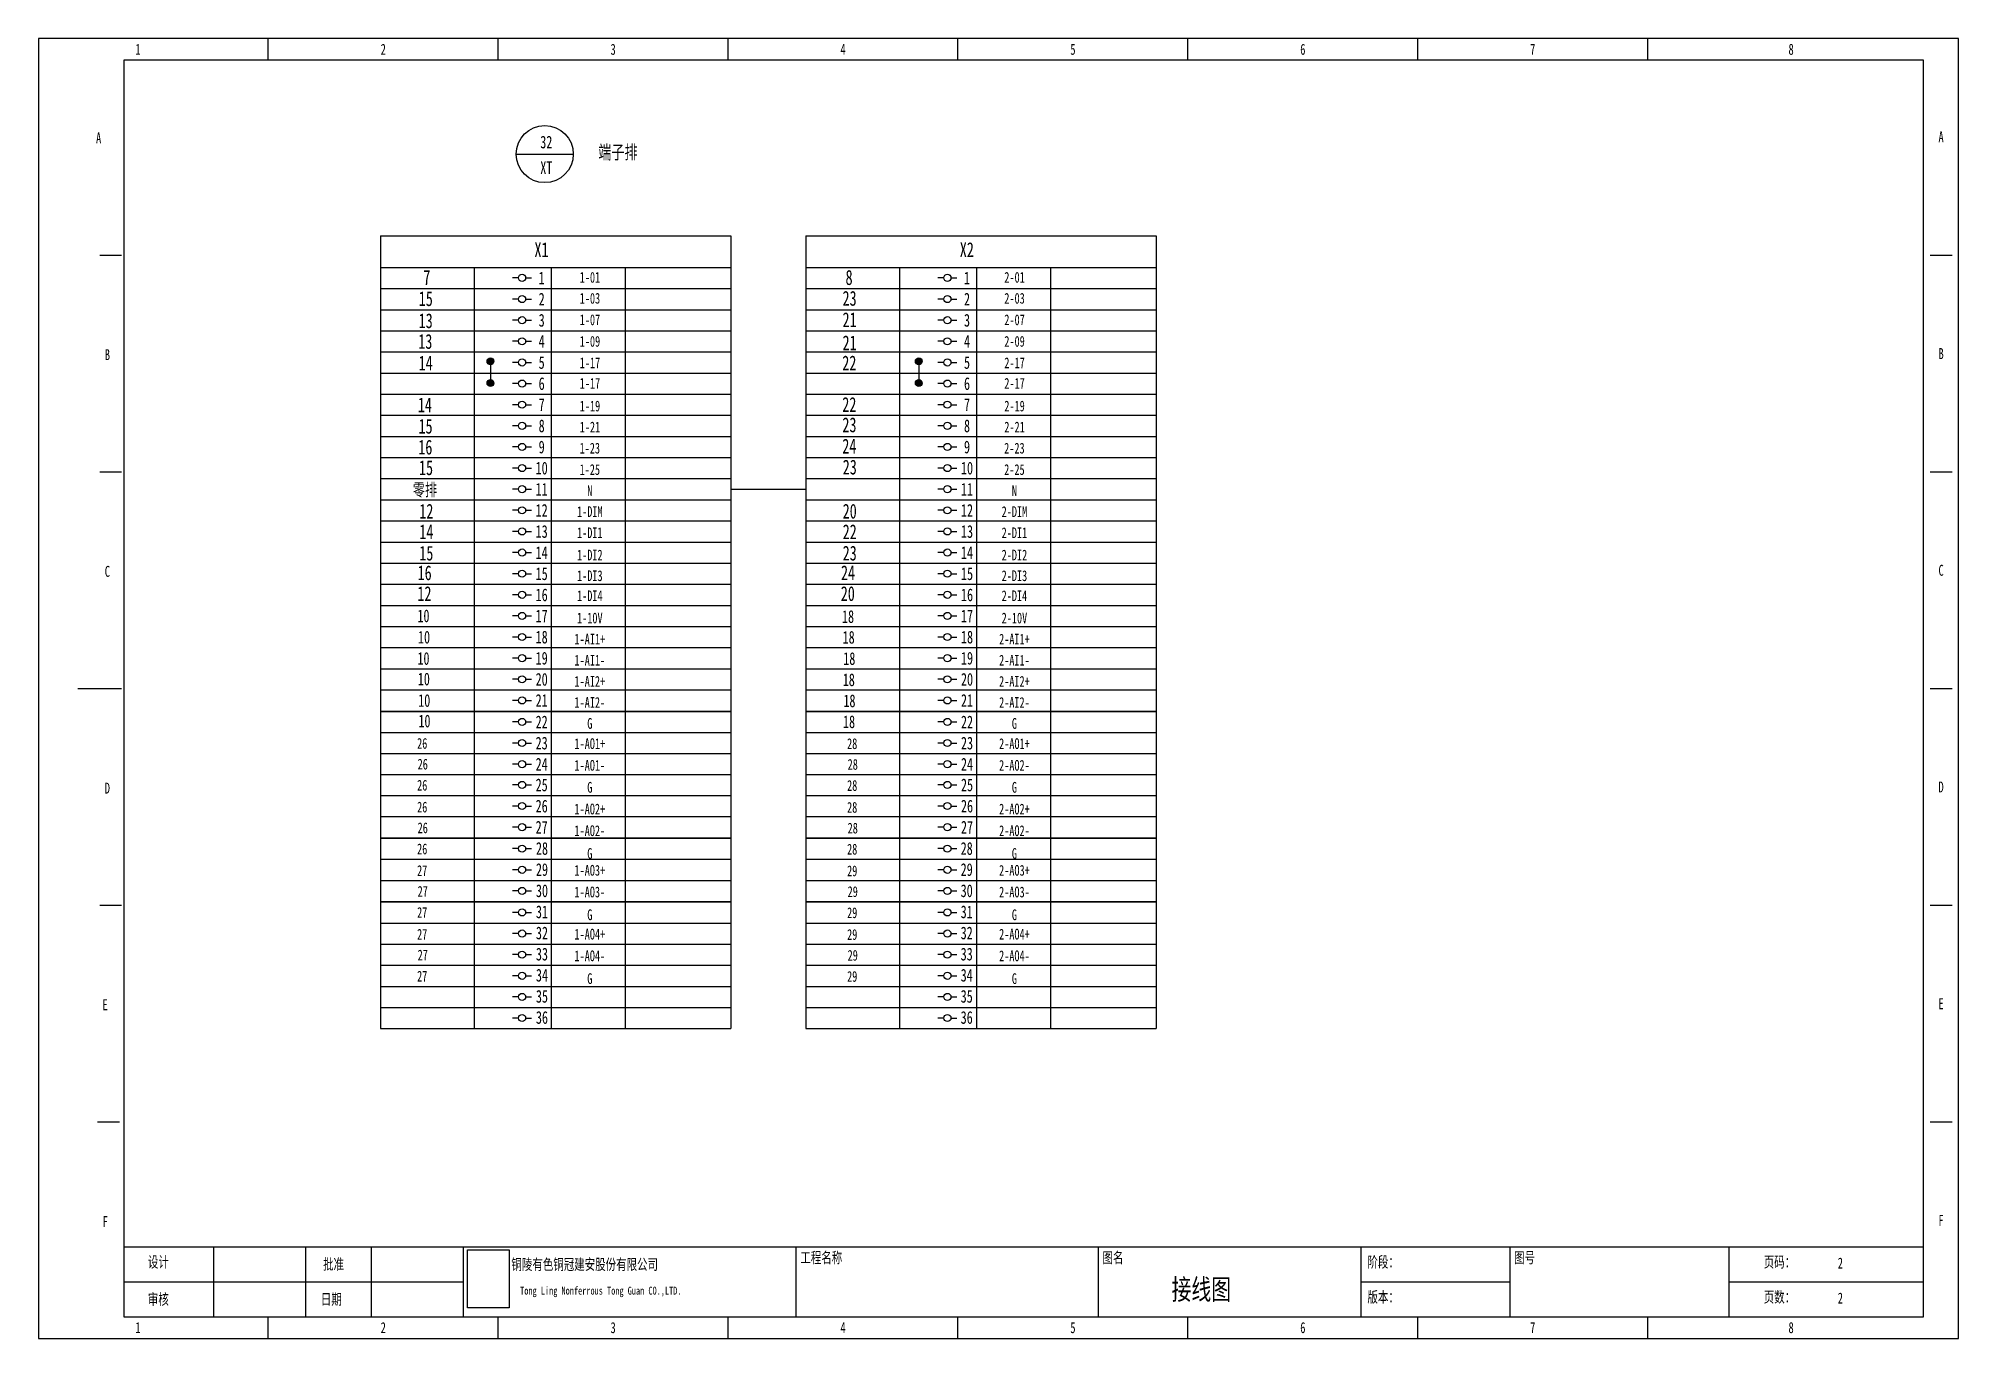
# Model space of a CAD drawing. Header units: millimetres. Extents: x 401220 to 2750366, y -101310 to 943175.
# Drawn here: x 1248910 to 1313543, y 442864 to 486641 of the extents above; entities that cross this region are included whole.
import ezdxf
from ezdxf.enums import TextEntityAlignment as Align

# ---------------------------------------------------------------- set-up
doc = ezdxf.new("R2010")
doc.units = ezdxf.units.MM
doc.styles.add('IDQSTYLE', font='NSimSun.ttf', dxfattribs={"width": 0.7})
picture_1 = doc.add_image_def('image1.png', size_in_pixel=(137, 191))

msp = doc.modelspace()

# ---------------------------------------------------------------- texts
at = {"style": 'IDQSTYLE', "width": 0.7}
for s, p in [('1', (1252262.9, 485977.5)), ('2', (1260517.1, 485977.5)), ('3', (1268255.4, 485977.5)), ('4', (1275993.7, 485977.5)), ('5', (1283732, 485977.5)), ('6', (1291470.3, 485977.5)), ('7', (1299208.6, 485977.5)), ('8', (1307904.9, 485977.5)), ('A', (1250936.4, 482992.8)), ('A', (1312953.3, 483029.6)), ('B', (1251231.2, 475696.7)), ('B', (1312953.3, 475733.5)), ('C', (1251231.2, 468400.6)), ('C', (1312953.3, 468437.4)), ('D', (1251231.2, 461104.5)), ('D', (1312953.3, 461141.3)), ('E', (1251157.5, 453808.3)), ('E', (1312953.3, 453845.2)), ('F', (1251157.5, 446512.2)), ('F', (1312953.3, 446549.1)), ('1', (1252262.9, 442937.9)), ('2', (1260517.1, 442937.9)), ('3', (1268255.4, 442937.9)), ('4', (1275993.7, 442937.9)), ('5', (1283732, 442937.9)), ('6', (1291470.3, 442937.9)), ('7', (1299208.6, 442937.9)), ('8', (1307904.9, 442937.9))]:
    msp.add_text(s, height=369.2, dxfattribs=at).set_placement(p, align=Align.BOTTOM_CENTER)
for s, height, p in [('32', 425.55, (1266005.6, 483152.1)), ('XT', 425.55, (1266005.6, 482288.7)), ('X1', 497.82, (1265843, 479528.3)), ('X2', 497.82, (1280160, 479528.3)), ('7', 506.8, (1261984.6, 478592.7)), ('1', 426.7, (1265849.7, 478573.5)), ('@N421', 0.142, (1266169, 478573.5)), ('1-01', 361.46, (1267474.2, 478597.6)), ('8', 506.8, (1276196.1, 478592.7)), ('1', 426.7, (1280166.8, 478573.5)), ('@N421', 0.142, (1280486.1, 478573.5)), ('2-01', 361.46, (1281766.4, 478597.6)), ('15', 497.82, (1261949.1, 477878.9)), ('2', 426.7, (1265849.7, 477862.4)), ('1-03', 361.46, (1267474.2, 477890.8)), ('23', 497.82, (1276213.9, 477890.1)), ('2', 426.7, (1280166.8, 477862.4)), ('2-03', 361.46, (1281766.4, 477890.8)), ('13', 497.82, (1261945.7, 477134.9)), ('3', 426.7, (1265849.7, 477151.2)), ('1-07', 361.46, (1267474.2, 477166.3)), ('21', 497.82, (1276213.9, 477168.3)), ('3', 426.7, (1280166.8, 477151.2)), ('2-07', 361.46, (1281766.4, 477166.3)), ('13', 497.82, (1261933.1, 476438.3)), ('4', 426.7, (1265849.7, 476440)), ('1-09', 361.46, (1267474.2, 476441.7)), ('21', 497.82, (1276213.9, 476391.5)), ('4', 426.7, (1280166.8, 476440)), ('2-09', 361.46, (1281766.4, 476441.7)), ('14', 497.82, (1261944.3, 475711.1)), ('5', 426.7, (1265849.7, 475729.2)), ('1-17', 361.46, (1267474.2, 475717.2)), ('22', 497.82, (1276205.3, 475713.4)), ('5', 426.7, (1280166.8, 475729.2)), ('2-17', 361.46, (1281766.4, 475717.2)), ('6', 426.7, (1265849.7, 475018)), ('1-17', 361.46, (1267474.2, 475029)), ('6', 426.7, (1280166.8, 475018)), ('2-17', 361.46, (1281766.4, 475029)), ('14', 497.82, (1261918.5, 474301.1)), ('7', 426.7, (1265849.7, 474306.5)), ('@N421', 0.142, (1266169, 475017.7)), ('1-19', 361.46, (1267474.2, 474263.3)), ('22', 497.82, (1276205.3, 474313.6)), ('7', 426.7, (1280166.8, 474306.5)), ('@N421', 0.142, (1280486.1, 475017.7)), ('2-19', 361.46, (1281766.4, 474263.3)), ('15', 497.82, (1261941.4, 473583.2)), ('8', 426.7, (1265849.7, 473595.3)), ('23', 497.82, (1276208.9, 473630.9)), ('8', 426.7, (1280166.8, 473595.3)), ('16', 497.82, (1261933.4, 472880.1)), ('1-21', 361.46, (1267474.2, 473556.4)), ('24', 497.82, (1276205.8, 472913.5)), ('2-21', 361.46, (1281766.4, 473556.4)), ('9', 426.7, (1265849.7, 472884.2)), ('1-23', 361.46, (1267470, 472844.7)), ('9', 426.7, (1280166.8, 472884.2)), ('2-23', 361.46, (1281762.2, 472844.7)), ('15', 497.82, (1261956.7, 472187.5)), ('10', 426.7, (1265849.7, 472173.3)), ('1-25', 361.46, (1267470, 472123.3)), ('23', 497.82, (1276220.3, 472208.6)), ('10', 426.7, (1280166.8, 472173.3)), ('2-25', 361.46, (1281762.2, 472123.3)), ('零排', 425.55, (1261921.6, 471445.6)), ('11', 426.7, (1265849.7, 471462.1)), ('@N421', 0.142, (1266169, 471461.8)), ('N', 361.5, (1267470, 471411)), ('11', 426.7, (1280166.8, 471462.1)), ('@N421', 0.142, (1280486.1, 471461.8)), ('N', 361.5, (1281762.2, 471411)), ('12', 496.08, (1261968, 470722)), ('12', 426.7, (1265849.7, 470750.7)), ('1-DIM', 361.46, (1267470, 470707.9)), ('20', 496.08, (1276218.3, 470722)), ('12', 426.7, (1280166.8, 470750.7)), ('2-DIM', 361.46, (1281762.2, 470707.9)), ('14', 496.08, (1261968, 470029.2)), ('13', 426.7, (1265849.7, 470039.5)), ('1-DI1', 361.46, (1267470, 469995.6)), ('22', 496.08, (1276218.3, 470029.2)), ('13', 426.7, (1280166.8, 470039.5)), ('2-DI1', 361.46, (1281762.2, 469995.6)), ('15', 496.08, (1261968, 469310.6)), ('14', 426.7, (1265849.7, 469328.3)), ('1-DI2', 361.46, (1267470, 469246.8)), ('23', 496.08, (1276218.3, 469310.6)), ('14', 426.7, (1280166.8, 469328.3)), ('2-DI2', 361.46, (1281762.2, 469246.8)), ('16', 496.08, (1261911.1, 468648.9)), ('15', 426.7, (1265849.7, 468617.5)), ('1-DI3', 361.46, (1267470, 468549.4)), ('24', 496.08, (1276161.4, 468648.9)), ('15', 426.7, (1280166.8, 468617.5)), ('2-DI3', 361.46, (1281762.2, 468549.4)), ('12', 496.08, (1261903.4, 467947.4)), ('16', 426.7, (1265849.7, 467906.3)), ('1-DI4', 361.46, (1267470, 467874.4)), ('20', 496.08, (1276153.8, 467947.4)), ('16', 426.7, (1280166.8, 467906.3)), ('2-DI4', 361.46, (1281762.2, 467874.4)), ('10', 426.23, (1261870.7, 467198.1)), ('17', 426.7, (1265849.7, 467195.1)), ('1-10V', 361.46, (1267470, 467127.1)), ('18', 426.23, (1276162.1, 467175.3)), ('17', 426.7, (1280166.8, 467195.1)), ('2-10V', 361.46, (1281762.2, 467127.1)), ('10', 426.23, (1261890.6, 466481.3)), ('18', 426.7, (1265849.7, 466483.9)), ('18', 426.23, (1276183.2, 466477.4)), ('18', 426.7, (1280166.8, 466483.9)), ('1-AI1+', 361.46, (1267470, 466415.9)), ('2-AI1+', 361.46, (1281762.2, 466415.9)), ('10', 426.23, (1261870.7, 465764.4)), ('19', 426.7, (1265849.7, 465772.8)), ('1-AI1-', 361.46, (1267470, 465704.7)), ('18', 426.23, (1276204.3, 465761)), ('19', 426.7, (1280166.8, 465772.8)), ('2-AI1-', 361.46, (1281762.2, 465704.7)), ('10', 426.23, (1261883.9, 465072.4)), ('20', 426.7, (1265849.7, 465061.6)), ('1-AI2+', 361.46, (1267470, 464993.6)), ('18', 426.23, (1276187.4, 465046.2)), ('20', 426.7, (1280166.8, 465061.6)), ('2-AI2+', 361.46, (1281762.2, 464993.6)), ('10', 426.23, (1261897.2, 464349)), ('21', 426.7, (1265849.7, 464350.4)), ('1-AI2-', 361.46, (1267470, 464282.4)), ('18', 426.23, (1276209.4, 464338)), ('21', 426.7, (1280166.8, 464350.4)), ('2-AI2-', 361.46, (1281762.2, 464282.4)), ('10', 426.23, (1261903.9, 463658.7)), ('22', 426.7, (1265849.7, 463626.2)), ('G', 361.5, (1267470, 463576.8)), ('18', 426.23, (1276195.8, 463632.9)), ('22', 426.7, (1280166.8, 463626.2)), ('G', 361.5, (1281762.2, 463576.8)), ('26', 361.72, (1261828.1, 462904.9)), ('23', 426.7, (1265849.7, 462915)), ('1-AO1+', 361.46, (1267470, 462895.6)), ('28', 361.72, (1276301.6, 462895.9)), ('23', 426.7, (1280166.8, 462915)), ('2-AO1+', 361.46, (1281762.2, 462895.6)), ('26', 361.72, (1261846.2, 462206.9)), ('24', 426.7, (1265849.7, 462203.8)), ('1-AO1-', 361.46, (1267470, 462165.7)), ('28', 361.72, (1276319.6, 462197.8)), ('24', 426.7, (1280166.8, 462203.8)), ('2-AO2-', 361.46, (1281762.2, 462165.7)), ('26', 361.72, (1261828.1, 461495.7)), ('25', 426.7, (1265849.7, 461505.8)), ('G', 361.5, (1267470, 461425.5)), ('28', 361.72, (1276301.6, 461486.6)), ('25', 426.7, (1280166.8, 461505.8)), ('G', 361.5, (1281762.2, 461425.5)), ('26', 361.72, (1261828.1, 460760.4)), ('26', 426.7, (1265849.7, 460794.6)), ('1-AO2+', 361.46, (1267470, 460694.7)), ('28', 361.72, (1276301.6, 460751.4)), ('26', 426.7, (1280166.8, 460794.6)), ('2-AO2+', 361.46, (1281762.2, 460694.7)), ('26', 361.72, (1261846.2, 460062.3)), ('27', 426.7, (1265849.7, 460083.4)), ('28', 361.72, (1276319.6, 460053.3)), ('27', 426.7, (1280166.8, 460083.4)), ('28', 426.7, (1265859.7, 459366.5)), ('1-AO2-', 361.46, (1267470, 459964.8)), ('28', 426.7, (1280156.1, 459366.5)), ('2-AO2-', 361.46, (1281762.2, 459964.8)), ('26', 361.72, (1261828.1, 459351.2)), ('G', 361.5, (1267470, 459198.4)), ('28', 361.72, (1276301.6, 459342.1)), ('G', 361.5, (1281762.2, 459198.4)), ('27', 361.72, (1261828.1, 458621.5)), ('29', 426.7, (1265859.7, 458655.3)), ('1-AO3+', 361.46, (1267470, 458630.6)), ('29', 361.72, (1276301.6, 458612.4)), ('29', 426.7, (1280156.1, 458655.3)), ('2-AO3+', 361.46, (1281762.2, 458630.6)), ('27', 361.72, (1261846.2, 457923.4)), ('30', 426.7, (1265859.7, 457944.1)), ('1-AO3-', 361.46, (1267470, 457900.7)), ('29', 361.72, (1276319.6, 457914.3)), ('30', 426.7, (1280156.1, 457944.1)), ('2-AO3-', 361.46, (1281762.2, 457900.7)), ('27', 361.72, (1261828.1, 457212.2)), ('31', 426.7, (1265859.7, 457233)), ('G', 361.5, (1267470, 457134.3)), ('29', 361.72, (1276301.6, 457203.2)), ('31', 426.7, (1280156.1, 457233)), ('G', 361.5, (1281762.2, 457134.3)), ('27', 361.72, (1261828.1, 456477)), ('32', 426.7, (1265859.7, 456521.8)), ('1-AO4+', 361.46, (1267470, 456481.6)), ('29', 361.72, (1276301.6, 456467.9)), ('32', 426.7, (1280156.1, 456521.8)), ('2-AO4+', 361.46, (1281762.2, 456481.6)), ('27', 361.72, (1261846.2, 455778.9)), ('33', 426.7, (1265859.7, 455810.6)), ('1-AO4-', 361.46, (1267470, 455751.7)), ('29', 361.72, (1276319.6, 455769.8)), ('33', 426.7, (1280156.1, 455810.6)), ('2-AO4-', 361.46, (1281762.2, 455751.7)), ('27', 361.72, (1261828.1, 455067.7)), ('34', 426.7, (1265859.7, 455099.4)), ('G', 361.5, (1267470, 454985.3)), ('29', 361.72, (1276301.6, 455058.7)), ('34', 426.7, (1280156.1, 455099.4)), ('G', 361.5, (1281762.2, 454985.3)), ('35', 426.7, (1265859.7, 454388.3)), ('35', 426.7, (1280156.1, 454388.3)), ('36', 426.7, (1265859.7, 453677.1)), ('36', 426.7, (1280156.1, 453677.1))]:
    msp.add_text(s, height=height, dxfattribs=at).set_placement(p, align=Align.MIDDLE_CENTER)
at = {"ltscale": 0.8, "style": 'IDQSTYLE', "width": 0.7}
msp.add_text('端子排', height=462.33, dxfattribs=at).set_placement((1268416.1, 482811.4), align=Align.MIDDLE_CENTER)
at = {"style": 'IDQSTYLE', "width": 0.7}
for s, p in [('设计', (1252594.6, 445148.8)), ('批准', (1258490.4, 445075.1)), ('工程名称', (1274556.6, 445296.2)), ('图名', (1284726.9, 445296.2)), ('阶段：', (1293644.4, 445148.8)), ('图号', (1298582.1, 445296.2)), ('页码：', (1306983.7, 445148.8)), ('审核', (1252594.6, 443896)), ('日期', (1258416.7, 443896)), ('版本：', (1293644.4, 443969.7)), ('页数：', (1306983.7, 443969.7))]:
    msp.add_text(s, height=369.23, dxfattribs=at).set_placement(p, align=Align.BOTTOM_LEFT)
for s, height, p in [('铜陵有色铜冠建安股份有限公司', 369.227, (1264830.1, 445548.9)), ('Tong Ling Nonferrous Tong Guan CO.,LTD.', 265.844, (1265124.8, 444611.5))]:
    msp.add_text(s, height=height, dxfattribs=at).set_placement(p, align=Align.TOP_LEFT)
for s, height, p in [('2', 369.2, (1309563.1, 445222.5)), ('接线图', 697.84, (1288052.8, 444174.7)), ('2', 369.2, (1309563.1, 444043.4))]:
    msp.add_text(s, height=height, dxfattribs=at).set_placement(p, align=Align.CENTER)

# ---------------------------------------------------------------- hatches: boundary and pattern name
h = msp.add_hatch(color=256)
h.dxf.hatch_style = 1
h.paths.add_polyline_path([(1264241.6, 475770.7, 1), (1264010.6, 475770.7, 1)])
h = msp.add_hatch(color=256)
h.dxf.hatch_style = 1
h.paths.add_polyline_path([(1278658.6, 475770.7, 1), (1278427.6, 475770.7, 1)])
h = msp.add_hatch(color=256)
h.dxf.hatch_style = 1
h.paths.add_polyline_path([(1264241.6, 475035.7, 1), (1264010.6, 475035.7, 1)])
h = msp.add_hatch(color=256)
h.dxf.hatch_style = 1
h.paths.add_polyline_path([(1278658.6, 475035.7, 1), (1278427.6, 475035.7, 1)])

# ---------------------------------------------------------------- linework, layer by layer
at = {"ltscale": 4}
for p, q in [((1256648, 485903.8), (1256648, 486640.8)), ((1264386.3, 485903.8), (1264386.3, 486640.8)), ((1272124.5, 485903.8), (1272124.5, 486640.8)), ((1279862.8, 485903.8), (1279862.8, 486640.8)), ((1287601.1, 485903.8), (1287601.1, 486640.8)), ((1295339.4, 485903.8), (1295339.4, 486640.8)), ((1303077.7, 485903.8), (1303077.7, 486640.8)), ((1250973.2, 479344.7), (1251710.2, 479344.7)), ((1312584.8, 479344.7), (1313321.7, 479344.7)), ((1265069.6, 478579.5), (1264869.6, 478579.5)), ((1265309.5, 478579.5), (1265509.4, 478579.5)), ((1279386.6, 478579.5), (1279186.7, 478579.5)), ((1279626.5, 478579.5), (1279826.5, 478579.5)), ((1265069.6, 477863.9), (1264869.6, 477863.9)), ((1265309.5, 477863.9), (1265509.4, 477863.9)), ((1279386.6, 477863.9), (1279186.7, 477863.9)), ((1279626.5, 477863.9), (1279826.5, 477863.9)), ((1265069.6, 477152.4), (1264869.6, 477152.4)), ((1265309.5, 477152.4), (1265509.4, 477152.4)), ((1279386.6, 477152.4), (1279186.7, 477152.4)), ((1279626.5, 477152.4), (1279826.5, 477152.4)), ((1265069.6, 476441.3), (1264869.6, 476441.3)), ((1265309.5, 476441.3), (1265509.4, 476441.3)), ((1279386.6, 476441.3), (1279186.7, 476441.3)), ((1279626.5, 476441.3), (1279826.5, 476441.3)), ((1265069.6, 475730.1), (1264869.6, 475730.1)), ((1265309.5, 475730.1), (1265509.4, 475730.1)), ((1279386.6, 475730.1), (1279186.7, 475730.1)), ((1279626.5, 475730.1), (1279826.5, 475730.1)), ((1265069.6, 475019.2), (1264869.6, 475019.2)), ((1265309.5, 475019.2), (1265509.4, 475019.2)), ((1279386.6, 475019.2), (1279186.7, 475019.2)), ((1279626.5, 475019.2), (1279826.5, 475019.2)), ((1265069.6, 474308.1), (1264869.6, 474308.1)), ((1265309.5, 474308.1), (1265509.4, 474308.1)), ((1279386.6, 474308.1), (1279186.7, 474308.1)), ((1279626.5, 474308.1), (1279826.5, 474308.1)), ((1265069.6, 473596.6), (1264869.6, 473596.6)), ((1265309.5, 473596.6), (1265509.4, 473596.6)), ((1279386.6, 473596.6), (1279186.7, 473596.6)), ((1279626.5, 473596.6), (1279826.5, 473596.6)), ((1265069.6, 472885.4), (1264869.6, 472885.4)), ((1265309.5, 472885.4), (1265509.4, 472885.4)), ((1279386.6, 472885.4), (1279186.7, 472885.4)), ((1279626.5, 472885.4), (1279826.5, 472885.4)), ((1250973.2, 472048.6), (1251710.2, 472048.6)), ((1265069.6, 472174.3), (1264869.6, 472174.3)), ((1265309.5, 472174.3), (1265509.4, 472174.3)), ((1279386.6, 472174.3), (1279186.7, 472174.3)), ((1279626.5, 472174.3), (1279826.5, 472174.3)), ((1312584.8, 472048.6), (1313321.7, 472048.6)), ((1265069.6, 471463.4), (1264869.6, 471463.4)), ((1265309.5, 471463.4), (1265509.4, 471463.4)), ((1279386.6, 471463.4), (1279186.7, 471463.4)), ((1279626.5, 471463.4), (1279826.5, 471463.4)), ((1265069.6, 470752.2), (1264869.6, 470752.2)), ((1265309.5, 470752.2), (1265509.4, 470752.2)), ((1279386.6, 470752.2), (1279186.7, 470752.2)), ((1279626.5, 470752.2), (1279826.5, 470752.2)), ((1265069.6, 470040.8), (1264869.6, 470040.8)), ((1265309.5, 470040.8), (1265509.4, 470040.8)), ((1279386.6, 470040.8), (1279186.7, 470040.8)), ((1279626.5, 470040.8), (1279826.5, 470040.8)), ((1265069.6, 469329.6), (1264869.6, 469329.6)), ((1265309.5, 469329.6), (1265509.4, 469329.6)), ((1279386.6, 469329.6), (1279186.7, 469329.6)), ((1279626.5, 469329.6), (1279826.5, 469329.6)), ((1265069.6, 468618.4), (1264869.6, 468618.4)), ((1265309.5, 468618.4), (1265509.4, 468618.4)), ((1279386.6, 468618.4), (1279186.7, 468618.4)), ((1279626.5, 468618.4), (1279826.5, 468618.4)), ((1265069.6, 467907.2), (1264869.6, 467907.2)), ((1265309.5, 467907.2), (1265509.4, 467907.2)), ((1279386.6, 467907.2), (1279186.7, 467907.2)), ((1279626.5, 467907.2), (1279826.5, 467907.2)), ((1265069.6, 467196.1), (1264869.6, 467196.1)), ((1265309.5, 467196.1), (1265509.4, 467196.1)), ((1279386.6, 467196.1), (1279186.7, 467196.1)), ((1279626.5, 467196.1), (1279826.5, 467196.1)), ((1265069.6, 466484.9), (1264869.6, 466484.9)), ((1265309.5, 466484.9), (1265509.4, 466484.9)), ((1279386.6, 466484.9), (1279186.7, 466484.9)), ((1279626.5, 466484.9), (1279826.5, 466484.9)), ((1265069.6, 465773.7), (1264869.6, 465773.7)), ((1265309.5, 465773.7), (1265509.4, 465773.7)), ((1279386.6, 465773.7), (1279186.7, 465773.7)), ((1279626.5, 465773.7), (1279826.5, 465773.7)), ((1250236.2, 464752.5), (1251710.2, 464752.5)), ((1265069.6, 465062.6), (1264869.6, 465062.6)), ((1265309.5, 465062.6), (1265509.4, 465062.6)), ((1279386.6, 465062.6), (1279186.7, 465062.6)), ((1279626.5, 465062.6), (1279826.5, 465062.6)), ((1312584.8, 464752.5), (1313321.7, 464752.5)), ((1265069.6, 464351.4), (1264869.6, 464351.4)), ((1265309.5, 464351.4), (1265509.4, 464351.4)), ((1279386.6, 464351.4), (1279186.7, 464351.4)), ((1279626.5, 464351.4), (1279826.5, 464351.4)), ((1265069.6, 463627.1), (1264869.6, 463627.1)), ((1265309.5, 463627.1), (1265509.4, 463627.1)), ((1279386.6, 463627.1), (1279186.7, 463627.1)), ((1279626.5, 463627.1), (1279826.5, 463627.1)), ((1265069.6, 462916), (1264869.6, 462916)), ((1265309.5, 462916), (1265509.4, 462916)), ((1279386.6, 462916), (1279186.7, 462916)), ((1279626.5, 462916), (1279826.5, 462916)), ((1265069.6, 462204.8), (1264869.6, 462204.8)), ((1265309.5, 462204.8), (1265509.4, 462204.8)), ((1279386.6, 462204.8), (1279186.7, 462204.8)), ((1279626.5, 462204.8), (1279826.5, 462204.8)), ((1265069.6, 461506.7), (1264869.6, 461506.7)), ((1265309.5, 461506.7), (1265509.4, 461506.7)), ((1279386.6, 461506.7), (1279186.7, 461506.7)), ((1279626.5, 461506.7), (1279826.5, 461506.7)), ((1265069.6, 460795.5), (1264869.6, 460795.5)), ((1265309.5, 460795.5), (1265509.4, 460795.5)), ((1279386.6, 460795.5), (1279186.7, 460795.5)), ((1279626.5, 460795.5), (1279826.5, 460795.5)), ((1265069.6, 460084.4), (1264869.6, 460084.4)), ((1265309.5, 460084.4), (1265509.4, 460084.4)), ((1279386.6, 460084.4), (1279186.7, 460084.4)), ((1279626.5, 460084.4), (1279826.5, 460084.4)), ((1265069.6, 459360.1), (1264869.6, 459360.1)), ((1265309.5, 459360.1), (1265509.4, 459360.1)), ((1279386.6, 459360.1), (1279186.7, 459360.1)), ((1279626.5, 459360.1), (1279826.5, 459360.1)), ((1265069.6, 458648.9), (1264869.6, 458648.9)), ((1265309.5, 458648.9), (1265509.4, 458648.9)), ((1279386.6, 458648.9), (1279186.7, 458648.9)), ((1279626.5, 458648.9), (1279826.5, 458648.9)), ((1265069.6, 457937.8), (1264869.6, 457937.8)), ((1265309.5, 457937.8), (1265509.4, 457937.8)), ((1279386.6, 457937.8), (1279186.7, 457937.8)), ((1279626.5, 457937.8), (1279826.5, 457937.8)), ((1250973.2, 457456.4), (1251710.2, 457456.4)), ((1265069.6, 457213.5), (1264869.6, 457213.5)), ((1265309.5, 457213.5), (1265509.4, 457213.5)), ((1279386.6, 457213.5), (1279186.7, 457213.5)), ((1279626.5, 457213.5), (1279826.5, 457213.5)), ((1312584.8, 457456.4), (1313321.7, 457456.4)), ((1265069.6, 456502.3), (1264869.6, 456502.3)), ((1265309.5, 456502.3), (1265509.4, 456502.3)), ((1279386.6, 456502.3), (1279186.7, 456502.3)), ((1279626.5, 456502.3), (1279826.5, 456502.3)), ((1265069.6, 455791.2), (1264869.6, 455791.2)), ((1265309.5, 455791.2), (1265509.4, 455791.2)), ((1279386.6, 455791.2), (1279186.7, 455791.2)), ((1279626.5, 455791.2), (1279826.5, 455791.2)), ((1265069.6, 455080), (1264869.6, 455080)), ((1265309.5, 455080), (1265509.4, 455080)), ((1279386.6, 455080), (1279186.7, 455080)), ((1279626.5, 455080), (1279826.5, 455080)), ((1265069.6, 454368.8), (1264869.6, 454368.8)), ((1265309.5, 454368.8), (1265509.4, 454368.8)), ((1279386.6, 454368.8), (1279186.7, 454368.8)), ((1279626.5, 454368.8), (1279826.5, 454368.8)), ((1265069.6, 453657.7), (1264869.6, 453657.7)), ((1265309.5, 453657.7), (1265509.4, 453657.7)), ((1279386.6, 453657.7), (1279186.7, 453657.7)), ((1279626.5, 453657.7), (1279826.5, 453657.7)), ((1250899.5, 450160.3), (1251636.5, 450160.3)), ((1312584.8, 450160.3), (1313321.7, 450160.3)), ((1251783.9, 445959.5), (1312363.7, 445959.5)), ((1254805.5, 445959.5), (1254805.5, 443601.2)), ((1257900.8, 445959.5), (1257900.8, 443601.2)), ((1260111.8, 445959.5), (1260111.8, 443601.2)), ((1263207.1, 445959.5), (1263207.1, 443601.2)), ((1274409.2, 445959.5), (1274409.2, 443601.2)), ((1284579.5, 445959.5), (1284579.5, 443601.2)), ((1293423.3, 445959.5), (1293423.3, 443601.2)), ((1298434.7, 445959.5), (1298434.7, 443601.2)), ((1305804.5, 445959.5), (1305804.5, 443601.2)), ((1251783.9, 444780.3), (1263207.1, 444780.3)), ((1293423.3, 444780.3), (1298434.7, 444780.3)), ((1305804.5, 444780.3), (1312363.7, 444780.3)), ((1256648, 442864.2), (1256648, 443601.2)), ((1264386.3, 442864.2), (1264386.3, 443601.2)), ((1272124.5, 442864.2), (1272124.5, 443601.2)), ((1279862.8, 442864.2), (1279862.8, 443601.2)), ((1287601.1, 442864.2), (1287601.1, 443601.2)), ((1295339.4, 442864.2), (1295339.4, 443601.2)), ((1303077.7, 442864.2), (1303077.7, 443601.2))]:
    msp.add_line(p, q, dxfattribs=at)
for p, q in [((1264990.4, 482745.3), (1266912.8, 482745.3)), ((1260427.5, 479995.9), (1260427.5, 478929.1)), ((1260427.5, 479995.9), (1272214, 479995.9)), ((1272214, 479995.9), (1272214, 478929.1)), ((1274744.5, 479995.9), (1274744.5, 478929.1)), ((1274744.5, 479995.9), (1286531, 479995.9)), ((1286531, 479995.9), (1286531, 478929.1)), ((1260427.5, 478929.1), (1271806.2, 478929.1)), ((1260427.5, 478929.1), (1260427.5, 478217.9)), ((1260427.5, 478929.1), (1260427.5, 478217.9)), ((1260427.5, 478929.1), (1271806.2, 478929.1)), ((1260835.3, 478929.1), (1272214, 478929.1)), ((1260835.3, 478929.1), (1272214, 478929.1)), ((1263573.6, 478929.1), (1263573.6, 478217.9)), ((1266169, 478929.1), (1266169, 478217.9)), ((1268658.1, 478929.1), (1268658.1, 478217.9)), ((1272214, 478929.1), (1272214, 478217.9)), ((1272214, 478929.1), (1272214, 478217.9)), ((1274744.5, 478929.1), (1286123.2, 478929.1)), ((1274744.5, 478929.1), (1274744.5, 478217.9)), ((1274744.5, 478929.1), (1274744.5, 478217.9)), ((1274744.5, 478929.1), (1286123.2, 478929.1)), ((1275152.3, 478929.1), (1286531, 478929.1)), ((1275152.3, 478929.1), (1286531, 478929.1)), ((1277890.6, 478929.1), (1277890.6, 478217.9)), ((1280486.1, 478929.1), (1280486.1, 478217.9)), ((1282975.2, 478929.1), (1282975.2, 478217.9)), ((1286531, 478929.1), (1286531, 478217.9)), ((1286531, 478929.1), (1286531, 478217.9)), ((1260427.5, 478217.9), (1260427.5, 477506.8)), ((1260427.5, 478217.9), (1260427.5, 477506.8)), ((1260427.5, 478217.9), (1271806.2, 478217.9)), ((1260835.3, 478217.9), (1272214, 478217.9)), ((1263573.6, 478217.9), (1263573.6, 477506.8)), ((1266169, 478217.9), (1266169, 477506.8)), ((1268658.1, 478217.9), (1268658.1, 477506.8)), ((1272214, 478217.9), (1272214, 477506.8)), ((1272214, 478217.9), (1272214, 477506.8)), ((1274744.5, 478217.9), (1274744.5, 477506.8)), ((1274744.5, 478217.9), (1274744.5, 477506.8)), ((1274744.5, 478217.9), (1286123.2, 478217.9)), ((1275152.3, 478217.9), (1286531, 478217.9)), ((1277890.6, 478217.9), (1277890.6, 477506.8)), ((1280486.1, 478217.9), (1280486.1, 477506.8)), ((1282975.2, 478217.9), (1282975.2, 477506.8)), ((1286531, 478217.9), (1286531, 477506.8)), ((1286531, 478217.9), (1286531, 477506.8)), ((1260427.5, 477506.8), (1260427.5, 476795.6)), ((1260427.5, 477506.8), (1260427.5, 476795.6)), ((1260427.5, 477506.8), (1271806.2, 477506.8)), ((1260835.3, 477506.8), (1272214, 477506.8)), ((1263573.6, 477506.8), (1263573.6, 476795.6)), ((1266169, 477506.8), (1266169, 476795.6)), ((1268658.1, 477506.8), (1268658.1, 476795.6)), ((1272214, 477506.8), (1272214, 476795.6)), ((1272214, 477506.8), (1272214, 476795.6)), ((1274744.5, 477506.8), (1274744.5, 476795.6)), ((1274744.5, 477506.8), (1274744.5, 476795.6)), ((1274744.5, 477506.8), (1286123.2, 477506.8)), ((1275152.3, 477506.8), (1286531, 477506.8)), ((1277890.6, 477506.8), (1277890.6, 476795.6)), ((1280486.1, 477506.8), (1280486.1, 476795.6)), ((1282975.2, 477506.8), (1282975.2, 476795.6)), ((1286531, 477506.8), (1286531, 476795.6)), ((1286531, 477506.8), (1286531, 476795.6)), ((1260427.5, 476795.6), (1260427.5, 476084.4)), ((1260427.5, 476795.6), (1260427.5, 476084.4)), ((1260427.5, 476795.6), (1271806.2, 476795.6)), ((1260835.3, 476795.6), (1272214, 476795.6)), ((1263573.6, 476795.6), (1263573.6, 476084.4)), ((1266169, 476795.6), (1266169, 476084.4)), ((1268658.1, 476795.6), (1268658.1, 476084.4)), ((1272214, 476795.6), (1272214, 476084.4)), ((1272214, 476795.6), (1272214, 476084.4)), ((1274744.5, 476795.6), (1274744.5, 476084.4)), ((1274744.5, 476795.6), (1274744.5, 476084.4)), ((1274744.5, 476795.6), (1286123.2, 476795.6)), ((1275152.3, 476795.6), (1286531, 476795.6)), ((1277890.6, 476795.6), (1277890.6, 476084.4)), ((1280486.1, 476795.6), (1280486.1, 476084.4)), ((1282975.2, 476795.6), (1282975.2, 476084.4)), ((1286531, 476795.6), (1286531, 476084.4)), ((1286531, 476795.6), (1286531, 476084.4)), ((1260427.5, 476084.4), (1260427.5, 475373.3)), ((1260427.5, 476084.4), (1260427.5, 475373.3)), ((1260427.5, 476084.4), (1271806.2, 476084.4)), ((1260835.3, 476084.4), (1272214, 476084.4)), ((1263573.6, 476084.4), (1263573.6, 475373.3)), ((1264126.1, 475770.7), (1264126.1, 475035.7)), ((1266169, 476084.4), (1266169, 475373.3)), ((1268658.1, 476084.4), (1268658.1, 475373.3)), ((1272214, 476084.4), (1272214, 475373.3)), ((1272214, 476084.4), (1272214, 475373.3)), ((1274744.5, 476084.4), (1274744.5, 475373.3)), ((1274744.5, 476084.4), (1274744.5, 475373.3)), ((1274744.5, 476084.4), (1286123.2, 476084.4)), ((1275152.3, 476084.4), (1286531, 476084.4)), ((1277890.6, 476084.4), (1277890.6, 475373.3)), ((1278543.1, 475770.7), (1278543.1, 475035.7)), ((1280486.1, 476084.4), (1280486.1, 475373.3)), ((1282975.2, 476084.4), (1282975.2, 475373.3)), ((1286531, 476084.4), (1286531, 475373.3)), ((1286531, 476084.4), (1286531, 475373.3)), ((1260427.5, 475373.3), (1271806.2, 475373.3)), ((1260427.5, 475373.3), (1271806.2, 475373.3)), ((1260427.5, 475373.3), (1260427.5, 474662.1)), ((1260427.5, 475373.3), (1260427.5, 474662.1)), ((1260427.5, 475373.3), (1271806.2, 475373.3)), ((1260835.3, 475373.3), (1272214, 475373.3)), ((1260835.3, 475373.3), (1272214, 475373.3)), ((1260835.3, 475373.3), (1272214, 475373.3)), ((1263573.6, 475373.3), (1263573.6, 474662.1)), ((1266169, 475373.3), (1266169, 474662.1)), ((1268658.1, 475373.3), (1268658.1, 474662.1)), ((1272214, 475373.3), (1272214, 474662.1)), ((1272214, 475373.3), (1272214, 474662.1)), ((1274744.5, 475373.3), (1286123.2, 475373.3)), ((1274744.5, 475373.3), (1286123.2, 475373.3)), ((1274744.5, 475373.3), (1274744.5, 474662.1)), ((1274744.5, 475373.3), (1274744.5, 474662.1)), ((1274744.5, 475373.3), (1286123.2, 475373.3)), ((1275152.3, 475373.3), (1286531, 475373.3)), ((1275152.3, 475373.3), (1286531, 475373.3)), ((1275152.3, 475373.3), (1286531, 475373.3)), ((1277890.6, 475373.3), (1277890.6, 474662.1)), ((1280486.1, 475373.3), (1280486.1, 474662.1)), ((1282975.2, 475373.3), (1282975.2, 474662.1)), ((1286531, 475373.3), (1286531, 474662.1)), ((1286531, 475373.3), (1286531, 474662.1)), ((1260427.5, 474662.1), (1260427.5, 473950.9)), ((1260427.5, 474662.1), (1260427.5, 473950.9)), ((1260427.5, 474662.1), (1271806.2, 474662.1)), ((1260835.3, 474662.1), (1272214, 474662.1)), ((1263573.6, 474662.1), (1263573.6, 473950.9)), ((1266169, 474662.1), (1266169, 473950.9)), ((1268658.1, 474662.1), (1268658.1, 473950.9)), ((1272214, 474662.1), (1272214, 473950.9)), ((1272214, 474662.1), (1272214, 473950.9)), ((1274744.5, 474662.1), (1274744.5, 473950.9)), ((1274744.5, 474662.1), (1274744.5, 473950.9)), ((1274744.5, 474662.1), (1286123.2, 474662.1)), ((1275152.3, 474662.1), (1286531, 474662.1)), ((1277890.6, 474662.1), (1277890.6, 473950.9)), ((1280486.1, 474662.1), (1280486.1, 473950.9)), ((1282975.2, 474662.1), (1282975.2, 473950.9)), ((1286531, 474662.1), (1286531, 473950.9)), ((1286531, 474662.1), (1286531, 473950.9)), ((1260427.5, 473950.9), (1260427.5, 473239.8)), ((1260427.5, 473950.9), (1260427.5, 473239.8)), ((1260427.5, 473950.9), (1271806.2, 473950.9)), ((1260835.3, 473950.9), (1272214, 473950.9)), ((1263573.6, 473950.9), (1263573.6, 473239.8)), ((1266169, 473950.9), (1266169, 473239.8)), ((1268658.1, 473950.9), (1268658.1, 473239.8)), ((1272214, 473950.9), (1272214, 473239.8)), ((1272214, 473950.9), (1272214, 473239.8)), ((1274744.5, 473950.9), (1274744.5, 473239.8)), ((1274744.5, 473950.9), (1274744.5, 473239.8)), ((1274744.5, 473950.9), (1286123.2, 473950.9)), ((1275152.3, 473950.9), (1286531, 473950.9)), ((1277890.6, 473950.9), (1277890.6, 473239.8)), ((1280486.1, 473950.9), (1280486.1, 473239.8)), ((1282975.2, 473950.9), (1282975.2, 473239.8)), ((1286531, 473950.9), (1286531, 473239.8)), ((1286531, 473950.9), (1286531, 473239.8)), ((1260427.5, 473239.8), (1260427.5, 472528.6)), ((1260427.5, 473239.8), (1260427.5, 472528.6)), ((1260427.5, 473239.8), (1271806.2, 473239.8)), ((1260835.3, 473239.8), (1272214, 473239.8)), ((1263573.6, 473239.8), (1263573.6, 472528.6)), ((1266169, 473239.8), (1266169, 472528.6)), ((1268658.1, 473239.8), (1268658.1, 472528.6)), ((1272214, 473239.8), (1272214, 472528.6)), ((1272214, 473239.8), (1272214, 472528.6)), ((1274744.5, 473239.8), (1274744.5, 472528.6)), ((1274744.5, 473239.8), (1274744.5, 472528.6)), ((1274744.5, 473239.8), (1286123.2, 473239.8)), ((1275152.3, 473239.8), (1286531, 473239.8)), ((1277890.6, 473239.8), (1277890.6, 472528.6)), ((1280486.1, 473239.8), (1280486.1, 472528.6)), ((1282975.2, 473239.8), (1282975.2, 472528.6)), ((1286531, 473239.8), (1286531, 472528.6)), ((1286531, 473239.8), (1286531, 472528.6)), ((1260427.5, 472528.6), (1260427.5, 471817.4)), ((1260427.5, 472528.6), (1260427.5, 471817.4)), ((1260427.5, 472528.6), (1271806.2, 472528.6)), ((1260835.3, 472528.6), (1272214, 472528.6)), ((1263573.6, 472528.6), (1263573.6, 471817.4)), ((1266169, 472528.6), (1266169, 471817.4)), ((1268658.1, 472528.6), (1268658.1, 471817.4)), ((1272214, 472528.6), (1272214, 471817.4)), ((1272214, 472528.6), (1272214, 471817.4)), ((1274744.5, 472528.6), (1274744.5, 471817.4)), ((1274744.5, 472528.6), (1274744.5, 471817.4)), ((1274744.5, 472528.6), (1286123.2, 472528.6)), ((1275152.3, 472528.6), (1286531, 472528.6)), ((1277890.6, 472528.6), (1277890.6, 471817.4)), ((1280486.1, 472528.6), (1280486.1, 471817.4)), ((1282975.2, 472528.6), (1282975.2, 471817.4)), ((1286531, 472528.6), (1286531, 471817.4)), ((1286531, 472528.6), (1286531, 471817.4)), ((1260427.5, 471817.4), (1271806.2, 471817.4)), ((1260427.5, 471817.4), (1271806.2, 471817.4)), ((1260427.5, 471817.4), (1260427.5, 471106.2)), ((1260427.5, 471817.4), (1260427.5, 471106.2)), ((1260427.5, 471817.4), (1271806.2, 471817.4)), ((1260835.3, 471817.4), (1272214, 471817.4)), ((1260835.3, 471817.4), (1272214, 471817.4)), ((1260835.3, 471817.4), (1272214, 471817.4)), ((1263573.6, 471817.4), (1263573.6, 471106.2)), ((1266169, 471817.4), (1266169, 471106.2)), ((1268658.1, 471817.4), (1268658.1, 471106.2)), ((1272214, 471817.4), (1272214, 471106.2)), ((1272214, 471817.4), (1272214, 471106.2)), ((1272214, 471461.8), (1274744.5, 471461.8)), ((1274744.5, 471817.4), (1286123.2, 471817.4)), ((1274744.5, 471817.4), (1286123.2, 471817.4)), ((1274744.5, 471817.4), (1274744.5, 471106.2)), ((1274744.5, 471817.4), (1274744.5, 471106.2)), ((1274744.5, 471817.4), (1286123.2, 471817.4)), ((1275152.3, 471817.4), (1286531, 471817.4)), ((1275152.3, 471817.4), (1286531, 471817.4)), ((1275152.3, 471817.4), (1286531, 471817.4)), ((1277890.6, 471817.4), (1277890.6, 471106.2)), ((1280486.1, 471817.4), (1280486.1, 471106.2)), ((1282975.2, 471817.4), (1282975.2, 471106.2)), ((1286531, 471817.4), (1286531, 471106.2)), ((1286531, 471817.4), (1286531, 471106.2)), ((1260427.5, 471106.2), (1260427.5, 470395.1)), ((1260427.5, 471106.2), (1260427.5, 470395.1)), ((1260427.5, 471106.2), (1271806.2, 471106.2)), ((1260835.3, 471106.2), (1272214, 471106.2)), ((1263573.6, 471106.2), (1263573.6, 470395.1)), ((1266169, 471106.2), (1266169, 470395.1)), ((1268658.1, 471106.2), (1268658.1, 470395.1)), ((1272214, 471106.2), (1272214, 470395.1)), ((1272214, 471106.2), (1272214, 470395.1)), ((1274744.5, 471106.2), (1274744.5, 470395.1)), ((1274744.5, 471106.2), (1274744.5, 470395.1)), ((1274744.5, 471106.2), (1286123.2, 471106.2)), ((1275152.3, 471106.2), (1286531, 471106.2)), ((1277890.6, 471106.2), (1277890.6, 470395.1)), ((1280486.1, 471106.2), (1280486.1, 470395.1)), ((1282975.2, 471106.2), (1282975.2, 470395.1)), ((1286531, 471106.2), (1286531, 470395.1)), ((1286531, 471106.2), (1286531, 470395.1)), ((1260427.5, 470395.1), (1260427.5, 469683.9)), ((1260427.5, 470395.1), (1260427.5, 469683.9)), ((1260427.5, 470395.1), (1271806.2, 470395.1)), ((1260835.3, 470395.1), (1272214, 470395.1)), ((1263573.6, 470395.1), (1263573.6, 469683.9)), ((1266169, 470395.1), (1266169, 469683.9)), ((1268658.1, 470395.1), (1268658.1, 469683.9)), ((1272214, 470395.1), (1272214, 469683.9)), ((1272214, 470395.1), (1272214, 469683.9)), ((1274744.5, 470395.1), (1274744.5, 469683.9)), ((1274744.5, 470395.1), (1274744.5, 469683.9)), ((1274744.5, 470395.1), (1286123.2, 470395.1)), ((1275152.3, 470395.1), (1286531, 470395.1)), ((1277890.6, 470395.1), (1277890.6, 469683.9)), ((1280486.1, 470395.1), (1280486.1, 469683.9)), ((1282975.2, 470395.1), (1282975.2, 469683.9)), ((1286531, 470395.1), (1286531, 469683.9)), ((1286531, 470395.1), (1286531, 469683.9)), ((1260427.5, 469683.9), (1260427.5, 468972.7)), ((1260427.5, 469683.9), (1260427.5, 468972.7)), ((1260427.5, 469683.9), (1271806.2, 469683.9)), ((1260835.3, 469683.9), (1272214, 469683.9)), ((1263573.6, 469683.9), (1263573.6, 468972.7)), ((1266169, 469683.9), (1266169, 468972.7)), ((1268658.1, 469683.9), (1268658.1, 468972.7)), ((1272214, 469683.9), (1272214, 468972.7)), ((1272214, 469683.9), (1272214, 468972.7)), ((1274744.5, 469683.9), (1274744.5, 468972.7)), ((1274744.5, 469683.9), (1274744.5, 468972.7)), ((1274744.5, 469683.9), (1286123.2, 469683.9)), ((1275152.3, 469683.9), (1286531, 469683.9)), ((1277890.6, 469683.9), (1277890.6, 468972.7)), ((1280486.1, 469683.9), (1280486.1, 468972.7)), ((1282975.2, 469683.9), (1282975.2, 468972.7)), ((1286531, 469683.9), (1286531, 468972.7)), ((1286531, 469683.9), (1286531, 468972.7)), ((1260427.5, 468972.7), (1260427.5, 468261.6)), ((1260427.5, 468972.7), (1260427.5, 468261.6)), ((1260427.5, 468972.7), (1271806.2, 468972.7)), ((1260835.3, 468972.7), (1272214, 468972.7)), ((1263573.6, 468972.7), (1263573.6, 468261.6)), ((1266169, 468972.7), (1266169, 468261.6)), ((1268658.1, 468972.7), (1268658.1, 468261.6)), ((1272214, 468972.7), (1272214, 468261.6)), ((1272214, 468972.7), (1272214, 468261.6)), ((1274744.5, 468972.7), (1274744.5, 468261.6)), ((1274744.5, 468972.7), (1274744.5, 468261.6)), ((1274744.5, 468972.7), (1286123.2, 468972.7)), ((1275152.3, 468972.7), (1286531, 468972.7)), ((1277890.6, 468972.7), (1277890.6, 468261.6)), ((1280486.1, 468972.7), (1280486.1, 468261.6)), ((1282975.2, 468972.7), (1282975.2, 468261.6)), ((1286531, 468972.7), (1286531, 468261.6)), ((1286531, 468972.7), (1286531, 468261.6)), ((1260427.5, 468261.6), (1260427.5, 467550.4)), ((1260427.5, 468261.6), (1260427.5, 467550.4)), ((1260427.5, 468261.6), (1271806.2, 468261.6)), ((1260835.3, 468261.6), (1272214, 468261.6)), ((1263573.6, 468261.6), (1263573.6, 467550.4)), ((1266169, 468261.6), (1266169, 467550.4)), ((1268658.1, 468261.6), (1268658.1, 467550.4)), ((1272214, 468261.6), (1272214, 467550.4)), ((1272214, 468261.6), (1272214, 467550.4)), ((1274744.5, 468261.6), (1274744.5, 467550.4)), ((1274744.5, 468261.6), (1274744.5, 467550.4)), ((1274744.5, 468261.6), (1286123.2, 468261.6)), ((1275152.3, 468261.6), (1286531, 468261.6)), ((1277890.6, 468261.6), (1277890.6, 467550.4)), ((1280486.1, 468261.6), (1280486.1, 467550.4)), ((1282975.2, 468261.6), (1282975.2, 467550.4)), ((1286531, 468261.6), (1286531, 467550.4)), ((1286531, 468261.6), (1286531, 467550.4)), ((1260427.5, 467550.4), (1260427.5, 466839.2)), ((1260427.5, 467550.4), (1260427.5, 466839.2)), ((1260427.5, 467550.4), (1271806.2, 467550.4)), ((1260835.3, 467550.4), (1272214, 467550.4)), ((1263573.6, 467550.4), (1263573.6, 466839.2)), ((1266169, 467550.4), (1266169, 466839.2)), ((1268658.1, 467550.4), (1268658.1, 466839.2)), ((1272214, 467550.4), (1272214, 466839.2)), ((1272214, 467550.4), (1272214, 466839.2)), ((1274744.5, 467550.4), (1274744.5, 466839.2)), ((1274744.5, 467550.4), (1274744.5, 466839.2)), ((1274744.5, 467550.4), (1286123.2, 467550.4)), ((1275152.3, 467550.4), (1286531, 467550.4)), ((1277890.6, 467550.4), (1277890.6, 466839.2)), ((1280486.1, 467550.4), (1280486.1, 466839.2)), ((1282975.2, 467550.4), (1282975.2, 466839.2)), ((1286531, 467550.4), (1286531, 466839.2)), ((1286531, 467550.4), (1286531, 466839.2)), ((1260427.5, 466839.2), (1260427.5, 466128.1)), ((1260427.5, 466839.2), (1260427.5, 466128.1)), ((1260427.5, 466839.2), (1271806.2, 466839.2)), ((1260835.3, 466839.2), (1272214, 466839.2)), ((1263573.6, 466839.2), (1263573.6, 466128.1)), ((1266169, 466839.2), (1266169, 466128.1)), ((1268658.1, 466839.2), (1268658.1, 466128.1)), ((1272214, 466839.2), (1272214, 466128.1)), ((1272214, 466839.2), (1272214, 466128.1)), ((1274744.5, 466839.2), (1274744.5, 466128.1)), ((1274744.5, 466839.2), (1274744.5, 466128.1)), ((1274744.5, 466839.2), (1286123.2, 466839.2)), ((1275152.3, 466839.2), (1286531, 466839.2)), ((1277890.6, 466839.2), (1277890.6, 466128.1)), ((1280486.1, 466839.2), (1280486.1, 466128.1)), ((1282975.2, 466839.2), (1282975.2, 466128.1)), ((1286531, 466839.2), (1286531, 466128.1)), ((1286531, 466839.2), (1286531, 466128.1)), ((1260427.5, 466128.1), (1260427.5, 465416.9)), ((1260427.5, 466128.1), (1260427.5, 465416.9)), ((1260427.5, 466128.1), (1271806.2, 466128.1)), ((1260835.3, 466128.1), (1272214, 466128.1)), ((1263573.6, 466128.1), (1263573.6, 465416.9)), ((1266169, 466128.1), (1266169, 465416.9)), ((1268658.1, 466128.1), (1268658.1, 465416.9)), ((1272214, 466128.1), (1272214, 465416.9)), ((1272214, 466128.1), (1272214, 465416.9)), ((1274744.5, 466128.1), (1274744.5, 465416.9)), ((1274744.5, 466128.1), (1274744.5, 465416.9)), ((1274744.5, 466128.1), (1286123.2, 466128.1)), ((1275152.3, 466128.1), (1286531, 466128.1)), ((1277890.6, 466128.1), (1277890.6, 465416.9)), ((1280486.1, 466128.1), (1280486.1, 465416.9)), ((1282975.2, 466128.1), (1282975.2, 465416.9)), ((1286531, 466128.1), (1286531, 465416.9)), ((1286531, 466128.1), (1286531, 465416.9)), ((1260427.5, 465416.9), (1260427.5, 464705.7)), ((1260427.5, 465416.9), (1260427.5, 464705.7)), ((1260427.5, 465416.9), (1271806.2, 465416.9)), ((1260835.3, 465416.9), (1272214, 465416.9)), ((1263573.6, 465416.9), (1263573.6, 464705.7)), ((1266169, 465416.9), (1266169, 464705.7)), ((1268658.1, 465416.9), (1268658.1, 464705.7)), ((1272214, 465416.9), (1272214, 464705.7)), ((1272214, 465416.9), (1272214, 464705.7)), ((1274744.5, 465416.9), (1274744.5, 464705.7)), ((1274744.5, 465416.9), (1274744.5, 464705.7)), ((1274744.5, 465416.9), (1286123.2, 465416.9)), ((1275152.3, 465416.9), (1286531, 465416.9)), ((1277890.6, 465416.9), (1277890.6, 464705.7)), ((1280486.1, 465416.9), (1280486.1, 464705.7)), ((1282975.2, 465416.9), (1282975.2, 464705.7)), ((1286531, 465416.9), (1286531, 464705.7)), ((1286531, 465416.9), (1286531, 464705.7)), ((1260427.5, 464705.7), (1260427.5, 463994.6)), ((1260427.5, 464705.7), (1260427.5, 463994.6)), ((1260427.5, 464705.7), (1271806.2, 464705.7)), ((1260835.3, 464705.7), (1272214, 464705.7)), ((1263573.6, 464705.7), (1263573.6, 463994.6)), ((1266169, 464705.7), (1266169, 463994.6)), ((1268658.1, 464705.7), (1268658.1, 463994.6)), ((1272214, 464705.7), (1272214, 463994.6)), ((1272214, 464705.7), (1272214, 463994.6)), ((1274744.5, 464705.7), (1274744.5, 463994.6)), ((1274744.5, 464705.7), (1274744.5, 463994.6)), ((1274744.5, 464705.7), (1286123.2, 464705.7)), ((1275152.3, 464705.7), (1286531, 464705.7)), ((1277890.6, 464705.7), (1277890.6, 463994.6)), ((1280486.1, 464705.7), (1280486.1, 463994.6)), ((1282975.2, 464705.7), (1282975.2, 463994.6)), ((1286531, 464705.7), (1286531, 463994.6)), ((1286531, 464705.7), (1286531, 463994.6)), ((1260427.5, 463994.6), (1272214, 463994.6)), ((1260427.5, 463994.6), (1271806.2, 463994.6)), ((1260427.5, 463981.5), (1260427.5, 463270.3)), ((1260427.5, 463981.5), (1260427.5, 463270.3)), ((1260427.5, 463981.5), (1271806.2, 463981.5)), ((1260835.3, 463994.6), (1272214, 463994.6)), ((1260835.3, 463981.5), (1272214, 463981.5)), ((1263573.6, 463981.5), (1263573.6, 463270.3)), ((1266169, 463981.5), (1266169, 463270.3)), ((1268658.1, 463981.5), (1268658.1, 463270.3)), ((1272214, 463981.5), (1272214, 463270.3)), ((1272214, 463981.5), (1272214, 463270.3)), ((1274744.5, 463994.6), (1286531, 463994.6)), ((1274744.5, 463994.6), (1286123.2, 463994.6)), ((1274744.5, 463994.6), (1286531, 463994.6)), ((1274744.5, 463994.6), (1286123.2, 463994.6)), ((1274744.5, 463981.5), (1274744.5, 463270.3)), ((1274744.5, 463981.5), (1274744.5, 463270.3)), ((1274744.5, 463981.5), (1286123.2, 463981.5)), ((1275152.3, 463994.6), (1286531, 463994.6)), ((1275152.3, 463994.6), (1286531, 463994.6)), ((1275152.3, 463981.5), (1286531, 463981.5)), ((1277890.6, 463981.5), (1277890.6, 463270.3)), ((1280486.1, 463981.5), (1280486.1, 463270.3)), ((1282975.2, 463981.5), (1282975.2, 463270.3)), ((1286531, 463981.5), (1286531, 463270.3)), ((1286531, 463981.5), (1286531, 463270.3)), ((1260427.5, 463270.3), (1260427.5, 462559.1)), ((1260427.5, 463270.3), (1260427.5, 462559.1)), ((1260427.5, 463270.3), (1271806.2, 463270.3)), ((1260835.3, 463270.3), (1272214, 463270.3)), ((1263573.6, 463270.3), (1263573.6, 462559.1)), ((1266169, 463270.3), (1266169, 462559.1)), ((1268658.1, 463270.3), (1268658.1, 462559.1)), ((1272214, 463270.3), (1272214, 462559.1)), ((1272214, 463270.3), (1272214, 462559.1)), ((1274744.5, 463270.3), (1274744.5, 462559.1)), ((1274744.5, 463270.3), (1274744.5, 462559.1)), ((1274744.5, 463270.3), (1286123.2, 463270.3)), ((1275152.3, 463270.3), (1286531, 463270.3)), ((1277890.6, 463270.3), (1277890.6, 462559.1)), ((1280486.1, 463270.3), (1280486.1, 462559.1)), ((1282975.2, 463270.3), (1282975.2, 462559.1)), ((1286531, 463270.3), (1286531, 462559.1)), ((1286531, 463270.3), (1286531, 462559.1)), ((1260427.5, 462559.1), (1260427.5, 461847.9)), ((1260427.5, 462559.1), (1260427.5, 461847.9)), ((1260427.5, 462559.1), (1271806.2, 462559.1)), ((1260835.3, 462559.1), (1272214, 462559.1)), ((1263573.6, 462559.1), (1263573.6, 461847.9)), ((1266169, 462559.1), (1266169, 461847.9)), ((1268658.1, 462559.1), (1268658.1, 461847.9)), ((1272214, 462559.1), (1272214, 461847.9)), ((1272214, 462559.1), (1272214, 461847.9)), ((1274744.5, 462559.1), (1274744.5, 461847.9)), ((1274744.5, 462559.1), (1274744.5, 461847.9)), ((1274744.5, 462559.1), (1286123.2, 462559.1)), ((1275152.3, 462559.1), (1286531, 462559.1)), ((1277890.6, 462559.1), (1277890.6, 461847.9)), ((1280486.1, 462559.1), (1280486.1, 461847.9)), ((1282975.2, 462559.1), (1282975.2, 461847.9)), ((1286531, 462559.1), (1286531, 461847.9)), ((1286531, 462559.1), (1286531, 461847.9)), ((1260427.5, 461861), (1260427.5, 461149.9)), ((1260427.5, 461861), (1260427.5, 461149.9)), ((1260427.5, 461861), (1271806.2, 461861)), ((1260835.3, 461861), (1272214, 461861)), ((1263573.6, 461861), (1263573.6, 461149.9)), ((1266169, 461861), (1266169, 461149.9)), ((1268658.1, 461861), (1268658.1, 461149.9)), ((1272214, 461861), (1272214, 461149.9)), ((1272214, 461861), (1272214, 461149.9)), ((1274744.5, 461861), (1274744.5, 461149.9)), ((1274744.5, 461861), (1274744.5, 461149.9)), ((1274744.5, 461861), (1286123.2, 461861)), ((1275152.3, 461861), (1286531, 461861)), ((1277890.6, 461861), (1277890.6, 461149.9)), ((1280486.1, 461861), (1280486.1, 461149.9)), ((1282975.2, 461861), (1282975.2, 461149.9)), ((1286531, 461861), (1286531, 461149.9)), ((1286531, 461861), (1286531, 461149.9)), ((1260427.5, 461149.9), (1260427.5, 460438.7)), ((1260427.5, 461149.9), (1260427.5, 460438.7)), ((1260427.5, 461149.9), (1271806.2, 461149.9)), ((1260835.3, 461149.9), (1272214, 461149.9)), ((1263573.6, 461149.9), (1263573.6, 460438.7)), ((1266169, 461149.9), (1266169, 460438.7)), ((1268658.1, 461149.9), (1268658.1, 460438.7)), ((1272214, 461149.9), (1272214, 460438.7)), ((1272214, 461149.9), (1272214, 460438.7)), ((1274744.5, 461149.9), (1274744.5, 460438.7)), ((1274744.5, 461149.9), (1274744.5, 460438.7)), ((1274744.5, 461149.9), (1286123.2, 461149.9)), ((1275152.3, 461149.9), (1286531, 461149.9)), ((1277890.6, 461149.9), (1277890.6, 460438.7)), ((1280486.1, 461149.9), (1280486.1, 460438.7)), ((1282975.2, 461149.9), (1282975.2, 460438.7)), ((1286531, 461149.9), (1286531, 460438.7)), ((1286531, 461149.9), (1286531, 460438.7)), ((1260427.5, 460438.7), (1260427.5, 459727.5)), ((1260427.5, 460438.7), (1260427.5, 459727.5)), ((1260427.5, 460438.7), (1271806.2, 460438.7)), ((1260835.3, 460438.7), (1272214, 460438.7)), ((1263573.6, 460438.7), (1263573.6, 459727.5)), ((1266169, 460438.7), (1266169, 459727.5)), ((1268658.1, 460438.7), (1268658.1, 459727.5)), ((1272214, 460438.7), (1272214, 459727.5)), ((1272214, 460438.7), (1272214, 459727.5)), ((1274744.5, 460438.7), (1274744.5, 459727.5)), ((1274744.5, 460438.7), (1274744.5, 459727.5)), ((1274744.5, 460438.7), (1286123.2, 460438.7)), ((1275152.3, 460438.7), (1286531, 460438.7)), ((1277890.6, 460438.7), (1277890.6, 459727.5)), ((1280486.1, 460438.7), (1280486.1, 459727.5)), ((1282975.2, 460438.7), (1282975.2, 459727.5)), ((1286531, 460438.7), (1286531, 459727.5)), ((1286531, 460438.7), (1286531, 459727.5)), ((1260427.5, 459727.5), (1272214, 459727.5)), ((1260427.5, 459727.5), (1271806.2, 459727.5)), ((1260427.5, 459727.5), (1272214, 459727.5)), ((1260427.5, 459727.5), (1271806.2, 459727.5)), ((1260427.5, 459714.4), (1260427.5, 459003.3)), ((1260427.5, 459714.4), (1260427.5, 459003.3)), ((1260427.5, 459714.4), (1271806.2, 459714.4)), ((1260835.3, 459727.5), (1272214, 459727.5)), ((1260835.3, 459727.5), (1272214, 459727.5)), ((1260835.3, 459714.4), (1272214, 459714.4)), ((1263573.6, 459714.4), (1263573.6, 459003.3)), ((1266169, 459714.4), (1266169, 459003.3)), ((1268658.1, 459714.4), (1268658.1, 459003.3)), ((1272214, 459714.4), (1272214, 459003.3)), ((1272214, 459714.4), (1272214, 459003.3)), ((1274744.5, 459727.5), (1286531, 459727.5)), ((1274744.5, 459727.5), (1286123.2, 459727.5)), ((1274744.5, 459727.5), (1286531, 459727.5)), ((1274744.5, 459727.5), (1286123.2, 459727.5)), ((1274744.5, 459714.4), (1274744.5, 459003.3)), ((1274744.5, 459714.4), (1274744.5, 459003.3)), ((1274744.5, 459714.4), (1286123.2, 459714.4)), ((1275152.3, 459727.5), (1286531, 459727.5)), ((1275152.3, 459727.5), (1286531, 459727.5)), ((1275152.3, 459714.4), (1286531, 459714.4)), ((1277890.6, 459714.4), (1277890.6, 459003.3)), ((1280486.1, 459714.4), (1280486.1, 459003.3)), ((1282975.2, 459714.4), (1282975.2, 459003.3)), ((1286531, 459714.4), (1286531, 459003.3)), ((1286531, 459714.4), (1286531, 459003.3)), ((1260427.5, 459003.3), (1260427.5, 458292.1)), ((1260427.5, 459003.3), (1260427.5, 458292.1)), ((1260427.5, 459003.3), (1271806.2, 459003.3)), ((1260835.3, 459003.3), (1272214, 459003.3)), ((1263573.6, 459003.3), (1263573.6, 458292.1)), ((1266169, 459003.3), (1266169, 458292.1)), ((1268658.1, 459003.3), (1268658.1, 458292.1)), ((1272214, 459003.3), (1272214, 458292.1)), ((1272214, 459003.3), (1272214, 458292.1)), ((1274744.5, 459003.3), (1274744.5, 458292.1)), ((1274744.5, 459003.3), (1274744.5, 458292.1)), ((1274744.5, 459003.3), (1286123.2, 459003.3)), ((1275152.3, 459003.3), (1286531, 459003.3)), ((1277890.6, 459003.3), (1277890.6, 458292.1)), ((1280486.1, 459003.3), (1280486.1, 458292.1)), ((1282975.2, 459003.3), (1282975.2, 458292.1)), ((1286531, 459003.3), (1286531, 458292.1)), ((1286531, 459003.3), (1286531, 458292.1)), ((1260427.5, 458292.1), (1260427.5, 457580.9)), ((1260427.5, 458292.1), (1260427.5, 457580.9)), ((1260427.5, 458292.1), (1271806.2, 458292.1)), ((1260835.3, 458292.1), (1272214, 458292.1)), ((1263573.6, 458292.1), (1263573.6, 457580.9)), ((1266169, 458292.1), (1266169, 457580.9)), ((1268658.1, 458292.1), (1268658.1, 457580.9)), ((1272214, 458292.1), (1272214, 457580.9)), ((1272214, 458292.1), (1272214, 457580.9)), ((1274744.5, 458292.1), (1274744.5, 457580.9)), ((1274744.5, 458292.1), (1274744.5, 457580.9)), ((1274744.5, 458292.1), (1286123.2, 458292.1)), ((1275152.3, 458292.1), (1286531, 458292.1)), ((1277890.6, 458292.1), (1277890.6, 457580.9)), ((1280486.1, 458292.1), (1280486.1, 457580.9)), ((1282975.2, 458292.1), (1282975.2, 457580.9)), ((1286531, 458292.1), (1286531, 457580.9)), ((1286531, 458292.1), (1286531, 457580.9)), ((1260427.5, 457580.9), (1272214, 457580.9)), ((1260427.5, 457580.9), (1271806.2, 457580.9)), ((1260427.5, 457580.9), (1272214, 457580.9)), ((1260427.5, 457580.9), (1271806.2, 457580.9)), ((1260427.5, 457567.8), (1260427.5, 456856.7)), ((1260427.5, 457567.8), (1260427.5, 456856.7)), ((1260427.5, 457567.8), (1271806.2, 457567.8)), ((1260835.3, 457580.9), (1272214, 457580.9)), ((1260835.3, 457580.9), (1272214, 457580.9)), ((1260835.3, 457567.8), (1272214, 457567.8)), ((1263573.6, 457567.8), (1263573.6, 456856.7)), ((1266169, 457567.8), (1266169, 456856.7)), ((1268658.1, 457567.8), (1268658.1, 456856.7)), ((1272214, 457567.8), (1272214, 456856.7)), ((1272214, 457567.8), (1272214, 456856.7)), ((1274744.5, 457580.9), (1286531, 457580.9)), ((1274744.5, 457580.9), (1286123.2, 457580.9)), ((1274744.5, 457580.9), (1286531, 457580.9)), ((1274744.5, 457580.9), (1286123.2, 457580.9)), ((1274744.5, 457567.8), (1274744.5, 456856.7)), ((1274744.5, 457567.8), (1274744.5, 456856.7)), ((1274744.5, 457567.8), (1286123.2, 457567.8)), ((1275152.3, 457580.9), (1286531, 457580.9)), ((1275152.3, 457580.9), (1286531, 457580.9)), ((1275152.3, 457567.8), (1286531, 457567.8)), ((1277890.6, 457567.8), (1277890.6, 456856.7)), ((1280486.1, 457567.8), (1280486.1, 456856.7)), ((1282975.2, 457567.8), (1282975.2, 456856.7)), ((1286531, 457567.8), (1286531, 456856.7)), ((1286531, 457567.8), (1286531, 456856.7)), ((1260427.5, 456856.7), (1260427.5, 456145.5)), ((1260427.5, 456856.7), (1260427.5, 456145.5)), ((1260427.5, 456856.7), (1271806.2, 456856.7)), ((1260835.3, 456856.7), (1272214, 456856.7)), ((1263573.6, 456856.7), (1263573.6, 456145.5)), ((1266169, 456856.7), (1266169, 456145.5)), ((1268658.1, 456856.7), (1268658.1, 456145.5)), ((1272214, 456856.7), (1272214, 456145.5)), ((1272214, 456856.7), (1272214, 456145.5)), ((1274744.5, 456856.7), (1274744.5, 456145.5)), ((1274744.5, 456856.7), (1274744.5, 456145.5)), ((1274744.5, 456856.7), (1286123.2, 456856.7)), ((1275152.3, 456856.7), (1286531, 456856.7)), ((1277890.6, 456856.7), (1277890.6, 456145.5)), ((1280486.1, 456856.7), (1280486.1, 456145.5)), ((1282975.2, 456856.7), (1282975.2, 456145.5)), ((1286531, 456856.7), (1286531, 456145.5)), ((1286531, 456856.7), (1286531, 456145.5)), ((1260427.5, 456145.5), (1260427.5, 455434.3)), ((1260427.5, 456145.5), (1260427.5, 455434.3)), ((1260427.5, 456145.5), (1271806.2, 456145.5)), ((1260835.3, 456145.5), (1272214, 456145.5)), ((1263573.6, 456145.5), (1263573.6, 455434.3)), ((1266169, 456145.5), (1266169, 455434.3)), ((1268658.1, 456145.5), (1268658.1, 455434.3)), ((1272214, 456145.5), (1272214, 455434.3)), ((1272214, 456145.5), (1272214, 455434.3)), ((1274744.5, 456145.5), (1274744.5, 455434.3)), ((1274744.5, 456145.5), (1274744.5, 455434.3)), ((1274744.5, 456145.5), (1286123.2, 456145.5)), ((1275152.3, 456145.5), (1286531, 456145.5)), ((1277890.6, 456145.5), (1277890.6, 455434.3)), ((1280486.1, 456145.5), (1280486.1, 455434.3)), ((1282975.2, 456145.5), (1282975.2, 455434.3)), ((1286531, 456145.5), (1286531, 455434.3)), ((1286531, 456145.5), (1286531, 455434.3)), ((1260427.5, 455434.3), (1272214, 455434.3)), ((1260427.5, 455434.3), (1271806.2, 455434.3)), ((1260427.5, 455434.3), (1260427.5, 454723.1)), ((1260427.5, 455434.3), (1260427.5, 454723.1)), ((1260427.5, 455434.3), (1271806.2, 455434.3)), ((1260835.3, 455434.3), (1272214, 455434.3)), ((1260835.3, 455434.3), (1272214, 455434.3)), ((1263573.6, 455434.3), (1263573.6, 454723.1)), ((1266169, 455434.3), (1266169, 454723.1)), ((1268658.1, 455434.3), (1268658.1, 454723.1)), ((1272214, 455434.3), (1272214, 454723.1)), ((1272214, 455434.3), (1272214, 454723.1)), ((1274744.5, 455434.3), (1286531, 455434.3)), ((1274744.5, 455434.3), (1286123.2, 455434.3)), ((1274744.5, 455434.3), (1274744.5, 454723.1)), ((1274744.5, 455434.3), (1274744.5, 454723.1)), ((1274744.5, 455434.3), (1286123.2, 455434.3)), ((1275152.3, 455434.3), (1286531, 455434.3)), ((1275152.3, 455434.3), (1286531, 455434.3)), ((1277890.6, 455434.3), (1277890.6, 454723.1)), ((1280486.1, 455434.3), (1280486.1, 454723.1)), ((1282975.2, 455434.3), (1282975.2, 454723.1)), ((1286531, 455434.3), (1286531, 454723.1)), ((1286531, 455434.3), (1286531, 454723.1)), ((1260427.5, 454723.1), (1272214, 454723.1)), ((1260427.5, 454723.1), (1271806.2, 454723.1)), ((1260427.5, 454723.1), (1260427.5, 454012)), ((1260427.5, 454723.1), (1260427.5, 454012)), ((1260427.5, 454723.1), (1271806.2, 454723.1)), ((1260835.3, 454723.1), (1272214, 454723.1)), ((1260835.3, 454723.1), (1272214, 454723.1)), ((1263573.6, 454723.1), (1263573.6, 454012)), ((1266169, 454723.1), (1266169, 454012)), ((1268658.1, 454723.1), (1268658.1, 454012)), ((1272214, 454723.1), (1272214, 454012)), ((1272214, 454723.1), (1272214, 454012)), ((1274744.5, 454723.1), (1286531, 454723.1)), ((1274744.5, 454723.1), (1286123.2, 454723.1)), ((1274744.5, 454723.1), (1274744.5, 454012)), ((1274744.5, 454723.1), (1274744.5, 454012)), ((1274744.5, 454723.1), (1286123.2, 454723.1)), ((1275152.3, 454723.1), (1286531, 454723.1)), ((1275152.3, 454723.1), (1286531, 454723.1)), ((1277890.6, 454723.1), (1277890.6, 454012)), ((1280486.1, 454723.1), (1280486.1, 454012)), ((1282975.2, 454723.1), (1282975.2, 454012)), ((1286531, 454723.1), (1286531, 454012)), ((1286531, 454723.1), (1286531, 454012)), ((1260427.5, 454012), (1272214, 454012)), ((1260427.5, 454012), (1271806.2, 454012)), ((1260427.5, 454012), (1260427.5, 453300.8)), ((1260427.5, 454012), (1260427.5, 453300.8)), ((1260427.5, 454012), (1271806.2, 454012)), ((1260835.3, 454012), (1272214, 454012)), ((1260835.3, 454012), (1272214, 454012)), ((1263573.6, 454012), (1263573.6, 453300.8)), ((1266169, 454012), (1266169, 453300.8)), ((1268658.1, 454012), (1268658.1, 453300.8)), ((1272214, 454012), (1272214, 453300.8)), ((1272214, 454012), (1272214, 453300.8)), ((1274744.5, 454012), (1286531, 454012)), ((1274744.5, 454012), (1286123.2, 454012)), ((1274744.5, 454012), (1274744.5, 453300.8)), ((1274744.5, 454012), (1274744.5, 453300.8)), ((1274744.5, 454012), (1286123.2, 454012)), ((1275152.3, 454012), (1286531, 454012)), ((1275152.3, 454012), (1286531, 454012)), ((1277890.6, 454012), (1277890.6, 453300.8)), ((1280486.1, 454012), (1280486.1, 453300.8)), ((1282975.2, 454012), (1282975.2, 453300.8)), ((1286531, 454012), (1286531, 453300.8)), ((1286531, 454012), (1286531, 453300.8)), ((1260427.5, 453300.8), (1272214, 453300.8)), ((1260427.5, 453300.8), (1271806.2, 453300.8)), ((1260835.3, 453300.8), (1272214, 453300.8)), ((1274744.5, 453300.8), (1286531, 453300.8)), ((1274744.5, 453300.8), (1286123.2, 453300.8)), ((1275152.3, 453300.8), (1286531, 453300.8))]:
    msp.add_line(p, q)
for points in [[(1248909.7, 442864.2), (1313542.8, 442864.2), (1313542.8, 486640.8), (1248909.7, 486640.8)], [(1251783.9, 443601.2), (1312363.7, 443601.2), (1312363.7, 485903.8), (1251783.9, 485903.8)]]:
    msp.add_lwpolyline(points, close=True, dxfattribs=at)
for centre, radius in [((1265951.6, 482745.3), 961.2), ((1264126.1, 475770.7), 115.5), ((1278543.1, 475770.7), 115.5), ((1264126.1, 475035.7), 115.5), ((1278543.1, 475035.7), 115.5)]:
    msp.add_circle(centre, radius)
for centre in [(1265189.5, 478579.5), (1279506.6, 478579.5), (1265189.5, 477863.9), (1279506.6, 477863.9), (1265189.5, 477152.4), (1279506.6, 477152.4), (1265189.5, 476441.3), (1279506.6, 476441.3), (1265189.5, 475730.1), (1279506.6, 475730.1), (1265189.5, 475019.2), (1279506.6, 475019.2), (1265189.5, 474308.1), (1279506.6, 474308.1), (1265189.5, 473596.6), (1279506.6, 473596.6), (1265189.5, 472885.4), (1279506.6, 472885.4), (1265189.5, 472174.3), (1279506.6, 472174.3), (1265189.5, 471463.4), (1279506.6, 471463.4), (1265189.5, 470752.2), (1279506.6, 470752.2), (1265189.5, 470040.8), (1279506.6, 470040.8), (1265189.5, 469329.6), (1279506.6, 469329.6), (1265189.5, 468618.4), (1279506.6, 468618.4), (1265189.5, 467907.2), (1279506.6, 467907.2), (1265189.5, 467196.1), (1279506.6, 467196.1), (1265189.5, 466484.9), (1279506.6, 466484.9), (1265189.5, 465773.7), (1279506.6, 465773.7), (1265189.5, 465062.6), (1279506.6, 465062.6), (1265189.5, 464351.4), (1279506.6, 464351.4), (1265189.5, 463627.1), (1279506.6, 463627.1), (1265189.5, 462916), (1279506.6, 462916), (1265189.5, 462204.8), (1279506.6, 462204.8), (1265189.5, 461506.7), (1279506.6, 461506.7), (1265189.5, 460795.5), (1279506.6, 460795.5), (1265189.5, 460084.4), (1279506.6, 460084.4), (1265189.5, 459360.1), (1279506.6, 459360.1), (1265189.5, 458648.9), (1279506.6, 458648.9), (1265189.5, 457937.8), (1279506.6, 457937.8), (1265189.5, 457213.5), (1279506.6, 457213.5), (1265189.5, 456502.3), (1279506.6, 456502.3), (1265189.5, 455791.2), (1279506.6, 455791.2), (1265189.5, 455080), (1279506.6, 455080), (1265189.5, 454368.8), (1279506.6, 454368.8), (1265189.5, 453657.7), (1279506.6, 453657.7)]:
    msp.add_circle(centre, 120, dxfattribs=at)

msp.set_redraw_order([(e.dxf.handle, doc.entitydb.next_handle()) for e in msp.query("TEXT MTEXT ATTDEF DIMENSION ARC_DIMENSION")])  # texts and dimensions are drawn at this point

# ---------------------------------------------------------------- pictures from other files: only their frames are drawn
image = msp.add_image(picture_1, insert=(1263354.5, 443896), size_in_units=(1400.3, 1952.2))
image.dxf.flags = 11

doc.saveas('drawing.dxf')
